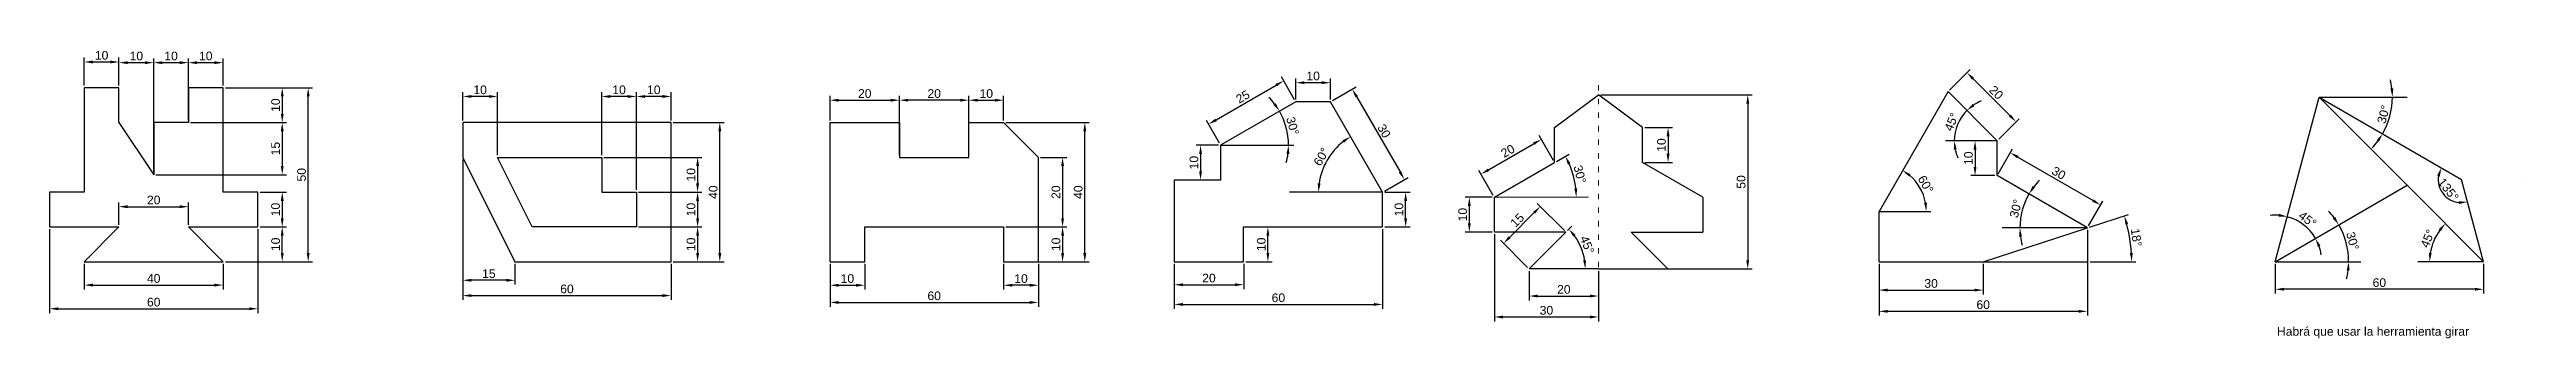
# Model space of a CAD drawing. Header units: millimetres. Extents: x 972 to 6943, y 1448 to 1632.
# Drawn here: x 1374 to 2087, y 1484 to 1567 of the extents above; entities that cross this region are included whole.
import ezdxf

# ---------------------------------------------------------------- set-up
doc = ezdxf.new("R2010")
doc.units = ezdxf.units.MM
doc.linetypes.add('ACAD_ISO03W100', pattern=[30, 12, -18])
doc.layers.add('contornos', color=7, linetype='Continuous', lineweight=30)
for name, color, linetype in [('cotas', 7, 'Continuous'), ('ejes', 7, 'ACAD_ISO03W100'), ('lineasAux', 7, 'Continuous')]:
    doc.layers.add(name, color=color, linetype=linetype)
doc.styles.get("Standard").update_dxf_attribs({"font": 'ARIAL.TTF'})
doc.dimstyles.new('ISO-25', dxfattribs={"dimtxt": 2.5, "dimasz": 2.5, "dimexe": 1.25, "dimexo": 0.625, "dimtad": 1, "dimtxsty": 'Standard', "dimcen": 2.5, "dimadec": 0, "dimazin": 0, "dimtfac": 1, "dimtmove": 0, "dimatfit": 3, "dimfxl": 1, "dimarcsym": 0})

msp = doc.modelspace()

# ---------------------------------------------------------------- texts
at = {"layer": 'contornos', "insert": (2015.309, 1487.614), "char_height": 2.5, "attachment_point": 1}
msp.add_mtext('Habrá que usar la herramienta girar', dxfattribs=at)

# ---------------------------------------------------------------- blocks, each defined once
blk = doc.blocks.new('*D25')
at = {"layer": 'cotas', "color": 0, "lineweight": -2}
for p, q in [((1383.86, 1505.75), (1383.86, 1498.41)), ((1423.86, 1505.75), (1423.86, 1498.41)), ((1386.36, 1499.66), (1421.36, 1499.66))]:
    blk.add_line(p, q, dxfattribs=at)
at = {"layer": 'cotas', "color": 0}
for points in [[(1386.36, 1500.08), (1386.36, 1499.24), (1383.86, 1499.66)], [(1421.36, 1500.08), (1421.36, 1499.24), (1423.86, 1499.66)]]:
    blk.add_solid(points, dxfattribs=at)
at = {"layer": 'Defpoints', "color": 0}
for p in [(1383.86, 1506.37), (1423.86, 1506.37), (1423.86, 1499.66)]:
    blk.add_point(p, dxfattribs=at)
at = {"layer": 'cotas', "color": 0, "insert": (1403.86, 1501.56), "char_height": 2.5, "attachment_point": 5}
blk.add_mtext('40', dxfattribs=at)
blk = doc.blocks.new('*D26')
at = {"layer": 'cotas', "color": 0, "lineweight": -2}
for p, q in [((1373.86, 1515.75), (1373.86, 1491.61)), ((1433.86, 1515.75), (1433.86, 1491.61)), ((1376.36, 1492.86), (1431.36, 1492.86))]:
    blk.add_line(p, q, dxfattribs=at)
at = {"layer": 'cotas', "color": 0}
for points in [[(1376.36, 1493.28), (1376.36, 1492.45), (1373.86, 1492.86)], [(1431.36, 1493.28), (1431.36, 1492.45), (1433.86, 1492.86)]]:
    blk.add_solid(points, dxfattribs=at)
at = {"layer": 'Defpoints', "color": 0}
for p in [(1373.86, 1516.37), (1433.86, 1516.37), (1433.86, 1492.86)]:
    blk.add_point(p, dxfattribs=at)
at = {"layer": 'cotas', "color": 0, "insert": (1403.86, 1494.76), "char_height": 2.5, "attachment_point": 5}
blk.add_mtext('60', dxfattribs=at)
blk = doc.blocks.new('*D27')
at = {"layer": 'cotas', "color": 0, "lineweight": -2}
for p, q in [((1434.49, 1516.37), (1442.12, 1516.37)), ((1440.87, 1508.87), (1440.87, 1513.87)), ((1424.49, 1506.37), (1442.12, 1506.37))]:
    blk.add_line(p, q, dxfattribs=at)
at = {"layer": 'cotas', "color": 0}
for points in [[(1440.46, 1513.87), (1441.29, 1513.87), (1440.87, 1516.37)], [(1440.46, 1508.87), (1441.29, 1508.87), (1440.87, 1506.37)]]:
    blk.add_solid(points, dxfattribs=at)
at = {"layer": 'Defpoints', "color": 0}
for p in [(1433.86, 1516.37), (1440.87, 1516.37), (1423.86, 1506.37)]:
    blk.add_point(p, dxfattribs=at)
at = {"layer": 'cotas', "color": 0, "insert": (1438.97, 1511.37), "char_height": 2.5, "attachment_point": 5, "rotation": 90}
blk.add_mtext('10', dxfattribs=at)
blk = doc.blocks.new('*D28')
at = {"layer": 'cotas', "color": 0, "lineweight": -2}
for p, q in [((1434.49, 1526.37), (1442.12, 1526.37)), ((1440.87, 1523.87), (1440.87, 1518.87)), ((1434.49, 1516.37), (1442.12, 1516.37))]:
    blk.add_line(p, q, dxfattribs=at)
at = {"layer": 'cotas', "color": 0}
for points in [[(1440.46, 1523.87), (1441.29, 1523.87), (1440.87, 1526.37)], [(1440.46, 1518.87), (1441.29, 1518.87), (1440.87, 1516.37)]]:
    blk.add_solid(points, dxfattribs=at)
at = {"layer": 'Defpoints', "color": 0}
for p in [(1433.86, 1526.37), (1433.86, 1516.37), (1440.87, 1516.37)]:
    blk.add_point(p, dxfattribs=at)
at = {"layer": 'cotas', "color": 0, "insert": (1438.97, 1521.37), "char_height": 2.5, "attachment_point": 5, "rotation": 90}
blk.add_mtext('10', dxfattribs=at)
blk = doc.blocks.new('*D29')
at = {"layer": 'cotas', "color": 0, "lineweight": -2}
for p, q in [((1424.49, 1556.37), (1442.12, 1556.37)), ((1440.87, 1553.87), (1440.87, 1548.87)), ((1414.49, 1546.37), (1442.12, 1546.37))]:
    blk.add_line(p, q, dxfattribs=at)
at = {"layer": 'cotas', "color": 0}
for points in [[(1440.46, 1553.87), (1441.29, 1553.87), (1440.87, 1556.37)], [(1440.46, 1548.87), (1441.29, 1548.87), (1440.87, 1546.37)]]:
    blk.add_solid(points, dxfattribs=at)
at = {"layer": 'Defpoints', "color": 0}
for p in [(1423.86, 1556.37), (1413.86, 1546.37), (1440.87, 1546.37)]:
    blk.add_point(p, dxfattribs=at)
at = {"layer": 'cotas', "color": 0, "insert": (1438.97, 1551.37), "char_height": 2.5, "attachment_point": 5, "rotation": 90}
blk.add_mtext('10', dxfattribs=at)
blk = doc.blocks.new('*D30')
at = {"layer": 'cotas', "color": 0, "lineweight": -2}
for p, q in [((1414.49, 1546.37), (1442.12, 1546.37)), ((1440.87, 1543.87), (1440.87, 1533.87)), ((1404.49, 1531.37), (1442.12, 1531.37))]:
    blk.add_line(p, q, dxfattribs=at)
at = {"layer": 'cotas', "color": 0}
for points in [[(1440.46, 1543.87), (1441.29, 1543.87), (1440.87, 1546.37)], [(1440.46, 1533.87), (1441.29, 1533.87), (1440.87, 1531.37)]]:
    blk.add_solid(points, dxfattribs=at)
at = {"layer": 'Defpoints', "color": 0}
for p in [(1413.86, 1546.37), (1403.86, 1531.37), (1440.87, 1531.37)]:
    blk.add_point(p, dxfattribs=at)
at = {"layer": 'cotas', "color": 0, "insert": (1438.97, 1538.87), "char_height": 2.5, "attachment_point": 5, "rotation": 90}
blk.add_mtext('15', dxfattribs=at)
blk = doc.blocks.new('*D31')
at = {"layer": 'cotas', "color": 0, "lineweight": -2}
for p, q in [((1424.49, 1556.37), (1449.6, 1556.37)), ((1448.35, 1508.87), (1448.35, 1553.87)), ((1424.49, 1506.37), (1449.6, 1506.37))]:
    blk.add_line(p, q, dxfattribs=at)
at = {"layer": 'cotas', "color": 0}
for points in [[(1447.93, 1553.87), (1448.76, 1553.87), (1448.35, 1556.37)], [(1447.93, 1508.87), (1448.76, 1508.87), (1448.35, 1506.37)]]:
    blk.add_solid(points, dxfattribs=at)
at = {"layer": 'Defpoints', "color": 0}
for p in [(1423.86, 1556.37), (1448.35, 1556.37), (1423.86, 1506.37)]:
    blk.add_point(p, dxfattribs=at)
at = {"layer": 'cotas', "color": 0, "insert": (1446.45, 1531.37), "char_height": 2.5, "attachment_point": 5, "rotation": 90}
blk.add_mtext('50', dxfattribs=at)
blk = doc.blocks.new('*D32')
at = {"layer": 'cotas', "color": 0, "lineweight": -2}
for p, q in [((1383.86, 1557), (1383.86, 1565.02)), ((1386.36, 1563.77), (1391.36, 1563.77)), ((1393.86, 1557), (1393.86, 1565.02))]:
    blk.add_line(p, q, dxfattribs=at)
at = {"layer": 'cotas', "color": 0}
for points in [[(1386.36, 1564.19), (1386.36, 1563.36), (1383.86, 1563.77)], [(1391.36, 1564.19), (1391.36, 1563.36), (1393.86, 1563.77)]]:
    blk.add_solid(points, dxfattribs=at)
at = {"layer": 'Defpoints', "color": 0}
for p in [(1393.86, 1563.77), (1383.86, 1556.37), (1393.86, 1556.37)]:
    blk.add_point(p, dxfattribs=at)
at = {"layer": 'cotas', "color": 0, "insert": (1388.86, 1565.68), "char_height": 2.5, "attachment_point": 5}
blk.add_mtext('10', dxfattribs=at)
blk = doc.blocks.new('*D33')
at = {"layer": 'cotas', "color": 0, "lineweight": -2}
for p, q in [((1393.86, 1557), (1393.86, 1564.82)), ((1401.36, 1563.57), (1396.36, 1563.57)), ((1403.86, 1532), (1403.86, 1564.82))]:
    blk.add_line(p, q, dxfattribs=at)
at = {"layer": 'cotas', "color": 0}
for points in [[(1396.36, 1563.99), (1396.36, 1563.16), (1393.86, 1563.57)], [(1401.36, 1563.99), (1401.36, 1563.16), (1403.86, 1563.57)]]:
    blk.add_solid(points, dxfattribs=at)
at = {"layer": 'Defpoints', "color": 0}
for p in [(1393.86, 1563.57), (1393.86, 1556.37), (1403.86, 1531.37)]:
    blk.add_point(p, dxfattribs=at)
at = {"layer": 'cotas', "color": 0, "insert": (1398.86, 1565.48), "char_height": 2.5, "attachment_point": 5}
blk.add_mtext('10', dxfattribs=at)
blk = doc.blocks.new('*D34')
at = {"layer": 'cotas', "color": 0, "lineweight": -2}
for p, q in [((1403.86, 1547), (1403.86, 1564.82)), ((1411.36, 1563.57), (1406.36, 1563.57)), ((1413.86, 1547), (1413.86, 1564.82))]:
    blk.add_line(p, q, dxfattribs=at)
at = {"layer": 'cotas', "color": 0}
for points in [[(1406.36, 1563.99), (1406.36, 1563.16), (1403.86, 1563.57)], [(1411.36, 1563.99), (1411.36, 1563.16), (1413.86, 1563.57)]]:
    blk.add_solid(points, dxfattribs=at)
at = {"layer": 'Defpoints', "color": 0}
for p in [(1403.86, 1563.57), (1403.86, 1546.37), (1413.86, 1546.37)]:
    blk.add_point(p, dxfattribs=at)
at = {"layer": 'cotas', "color": 0, "insert": (1408.86, 1565.48), "char_height": 2.5, "attachment_point": 5}
blk.add_mtext('10', dxfattribs=at)
blk = doc.blocks.new('*D35')
at = {"layer": 'cotas', "color": 0, "lineweight": -2}
for p, q in [((1413.86, 1557), (1413.86, 1564.82)), ((1421.36, 1563.57), (1416.36, 1563.57)), ((1423.86, 1557), (1423.86, 1564.82))]:
    blk.add_line(p, q, dxfattribs=at)
at = {"layer": 'cotas', "color": 0}
for points in [[(1416.36, 1563.99), (1416.36, 1563.16), (1413.86, 1563.57)], [(1421.36, 1563.99), (1421.36, 1563.16), (1423.86, 1563.57)]]:
    blk.add_solid(points, dxfattribs=at)
at = {"layer": 'Defpoints', "color": 0}
for p in [(1413.86, 1563.57), (1413.86, 1556.37), (1423.86, 1556.37)]:
    blk.add_point(p, dxfattribs=at)
at = {"layer": 'cotas', "color": 0, "insert": (1418.86, 1565.48), "char_height": 2.5, "attachment_point": 5}
blk.add_mtext('10', dxfattribs=at)
blk = doc.blocks.new('*D36')
at = {"layer": 'cotas', "color": 0, "lineweight": -2}
for p, q in [((1393.86, 1517), (1393.86, 1523.44)), ((1396.36, 1522.19), (1411.36, 1522.19)), ((1413.86, 1517), (1413.86, 1523.44))]:
    blk.add_line(p, q, dxfattribs=at)
at = {"layer": 'cotas', "color": 0}
for points in [[(1396.36, 1522.61), (1396.36, 1521.77), (1393.86, 1522.19)], [(1411.36, 1522.61), (1411.36, 1521.77), (1413.86, 1522.19)]]:
    blk.add_solid(points, dxfattribs=at)
at = {"layer": 'Defpoints', "color": 0}
for p in [(1413.86, 1522.19), (1393.86, 1516.37), (1413.86, 1516.37)]:
    blk.add_point(p, dxfattribs=at)
at = {"layer": 'cotas', "color": 0, "insert": (1403.86, 1524.09), "char_height": 2.5, "attachment_point": 5}
blk.add_mtext('20', dxfattribs=at)
blk = doc.blocks.new('*D37')
at = {"layer": 'cotas', "color": 0, "lineweight": -2}
for p, q in [((1492.87, 1535.75), (1492.87, 1499.8)), ((1507.87, 1505.75), (1507.87, 1499.8)), ((1505.37, 1501.05), (1495.37, 1501.05))]:
    blk.add_line(p, q, dxfattribs=at)
at = {"layer": 'cotas', "color": 0}
for points in [[(1495.37, 1501.46), (1495.37, 1500.63), (1492.87, 1501.05)], [(1505.37, 1501.46), (1505.37, 1500.63), (1507.87, 1501.05)]]:
    blk.add_solid(points, dxfattribs=at)
at = {"layer": 'Defpoints', "color": 0}
for p in [(1492.87, 1536.37), (1507.87, 1506.37), (1492.87, 1501.05)]:
    blk.add_point(p, dxfattribs=at)
at = {"layer": 'cotas', "color": 0, "insert": (1500.37, 1502.95), "char_height": 2.5, "attachment_point": 5}
blk.add_mtext('15', dxfattribs=at)
blk = doc.blocks.new('*D38')
at = {"layer": 'cotas', "color": 0, "lineweight": -2}
for p, q in [((1492.87, 1535.75), (1492.87, 1495.39)), ((1552.87, 1505.75), (1552.87, 1495.39)), ((1495.37, 1496.64), (1550.37, 1496.64))]:
    blk.add_line(p, q, dxfattribs=at)
at = {"layer": 'cotas', "color": 0}
for points in [[(1495.37, 1497.06), (1495.37, 1496.23), (1492.87, 1496.64)], [(1550.37, 1497.06), (1550.37, 1496.23), (1552.87, 1496.64)]]:
    blk.add_solid(points, dxfattribs=at)
at = {"layer": 'Defpoints', "color": 0}
for p in [(1492.87, 1536.37), (1552.87, 1506.37), (1552.87, 1496.64)]:
    blk.add_point(p, dxfattribs=at)
at = {"layer": 'cotas', "color": 0, "insert": (1522.87, 1498.55), "char_height": 2.5, "attachment_point": 5}
blk.add_mtext('60', dxfattribs=at)
blk = doc.blocks.new('*D39')
at = {"layer": 'cotas', "color": 0, "lineweight": -2}
for p, q in [((1492.87, 1547), (1492.87, 1555.11)), ((1502.87, 1537), (1502.87, 1555.11)), ((1500.37, 1553.86), (1495.37, 1553.86))]:
    blk.add_line(p, q, dxfattribs=at)
at = {"layer": 'cotas', "color": 0}
for points in [[(1495.37, 1554.27), (1495.37, 1553.44), (1492.87, 1553.86)], [(1500.37, 1554.27), (1500.37, 1553.44), (1502.87, 1553.86)]]:
    blk.add_solid(points, dxfattribs=at)
at = {"layer": 'Defpoints', "color": 0}
for p in [(1492.87, 1553.86), (1492.87, 1546.37), (1502.87, 1536.37)]:
    blk.add_point(p, dxfattribs=at)
at = {"layer": 'cotas', "color": 0, "insert": (1497.87, 1555.76), "char_height": 2.5, "attachment_point": 5}
blk.add_mtext('10', dxfattribs=at)
blk = doc.blocks.new('*D40')
at = {"layer": 'cotas', "color": 0, "lineweight": -2}
for p, q in [((1532.87, 1537), (1532.87, 1555.11)), ((1542.87, 1527), (1542.87, 1555.11)), ((1540.37, 1553.86), (1535.37, 1553.86))]:
    blk.add_line(p, q, dxfattribs=at)
at = {"layer": 'cotas', "color": 0}
for points in [[(1535.37, 1554.27), (1535.37, 1553.44), (1532.87, 1553.86)], [(1540.37, 1554.27), (1540.37, 1553.44), (1542.87, 1553.86)]]:
    blk.add_solid(points, dxfattribs=at)
at = {"layer": 'Defpoints', "color": 0}
for p in [(1532.87, 1553.86), (1532.87, 1536.37), (1542.87, 1526.37)]:
    blk.add_point(p, dxfattribs=at)
at = {"layer": 'cotas', "color": 0, "insert": (1537.87, 1555.76), "char_height": 2.5, "attachment_point": 5}
blk.add_mtext('10', dxfattribs=at)
blk = doc.blocks.new('*D41')
at = {"layer": 'cotas', "color": 0, "lineweight": -2}
for p, q in [((1542.87, 1527), (1542.87, 1555.11)), ((1552.87, 1547), (1552.87, 1555.11)), ((1550.37, 1553.86), (1545.37, 1553.86))]:
    blk.add_line(p, q, dxfattribs=at)
at = {"layer": 'cotas', "color": 0}
for points in [[(1545.37, 1554.27), (1545.37, 1553.44), (1542.87, 1553.86)], [(1550.37, 1554.27), (1550.37, 1553.44), (1552.87, 1553.86)]]:
    blk.add_solid(points, dxfattribs=at)
at = {"layer": 'Defpoints', "color": 0}
for p in [(1542.87, 1553.86), (1552.87, 1546.37), (1542.87, 1526.37)]:
    blk.add_point(p, dxfattribs=at)
at = {"layer": 'cotas', "color": 0, "insert": (1547.87, 1555.76), "char_height": 2.5, "attachment_point": 5}
blk.add_mtext('10', dxfattribs=at)
blk = doc.blocks.new('*D42')
at = {"layer": 'cotas', "color": 0, "lineweight": -2}
for p, q in [((1533.49, 1536.37), (1561.74, 1536.37)), ((1560.49, 1533.87), (1560.49, 1528.87)), ((1543.49, 1526.37), (1561.74, 1526.37))]:
    blk.add_line(p, q, dxfattribs=at)
at = {"layer": 'cotas', "color": 0}
for points in [[(1560.07, 1533.87), (1560.9, 1533.87), (1560.49, 1536.37)], [(1560.07, 1528.87), (1560.9, 1528.87), (1560.49, 1526.37)]]:
    blk.add_solid(points, dxfattribs=at)
at = {"layer": 'Defpoints', "color": 0}
for p in [(1532.87, 1536.37), (1542.87, 1526.37), (1560.49, 1526.37)]:
    blk.add_point(p, dxfattribs=at)
at = {"layer": 'cotas', "color": 0, "insert": (1558.59, 1531.37), "char_height": 2.5, "attachment_point": 5, "rotation": 90}
blk.add_mtext('10', dxfattribs=at)
blk = doc.blocks.new('*D43')
at = {"layer": 'cotas', "color": 0, "lineweight": -2}
for p, q in [((1543.49, 1526.37), (1561.74, 1526.37)), ((1560.49, 1523.87), (1560.49, 1518.87)), ((1543.49, 1516.37), (1561.74, 1516.37))]:
    blk.add_line(p, q, dxfattribs=at)
at = {"layer": 'cotas', "color": 0}
for points in [[(1560.07, 1523.87), (1560.9, 1523.87), (1560.49, 1526.37)], [(1560.07, 1518.87), (1560.9, 1518.87), (1560.49, 1516.37)]]:
    blk.add_solid(points, dxfattribs=at)
at = {"layer": 'Defpoints', "color": 0}
for p in [(1542.87, 1526.37), (1542.87, 1516.37), (1560.49, 1516.37)]:
    blk.add_point(p, dxfattribs=at)
at = {"layer": 'cotas', "color": 0, "insert": (1558.59, 1521.37), "char_height": 2.5, "attachment_point": 5, "rotation": 90}
blk.add_mtext('10', dxfattribs=at)
blk = doc.blocks.new('*D44')
at = {"layer": 'cotas', "color": 0, "lineweight": -2}
for p, q in [((1543.49, 1516.37), (1561.74, 1516.37)), ((1560.49, 1513.87), (1560.49, 1508.87)), ((1553.49, 1506.37), (1561.74, 1506.37))]:
    blk.add_line(p, q, dxfattribs=at)
at = {"layer": 'cotas', "color": 0}
for points in [[(1560.07, 1513.87), (1560.9, 1513.87), (1560.49, 1516.37)], [(1560.07, 1508.87), (1560.9, 1508.87), (1560.49, 1506.37)]]:
    blk.add_solid(points, dxfattribs=at)
at = {"layer": 'Defpoints', "color": 0}
for p in [(1542.87, 1516.37), (1552.87, 1506.37), (1560.49, 1506.37)]:
    blk.add_point(p, dxfattribs=at)
at = {"layer": 'cotas', "color": 0, "insert": (1558.59, 1511.37), "char_height": 2.5, "attachment_point": 5, "rotation": 90}
blk.add_mtext('10', dxfattribs=at)
blk = doc.blocks.new('*D45')
at = {"layer": 'cotas', "color": 0, "lineweight": -2}
for p, q in [((1553.49, 1546.37), (1568.13, 1546.37)), ((1566.88, 1508.87), (1566.88, 1543.87)), ((1553.49, 1506.37), (1568.13, 1506.37))]:
    blk.add_line(p, q, dxfattribs=at)
at = {"layer": 'cotas', "color": 0}
for points in [[(1566.46, 1543.87), (1567.3, 1543.87), (1566.88, 1546.37)], [(1566.46, 1508.87), (1567.3, 1508.87), (1566.88, 1506.37)]]:
    blk.add_solid(points, dxfattribs=at)
at = {"layer": 'Defpoints', "color": 0}
for p in [(1552.87, 1546.37), (1566.88, 1546.37), (1552.87, 1506.37)]:
    blk.add_point(p, dxfattribs=at)
at = {"layer": 'cotas', "color": 0, "insert": (1564.98, 1526.37), "char_height": 2.5, "attachment_point": 5, "rotation": 90}
blk.add_mtext('40', dxfattribs=at)
blk = doc.blocks.new('*D46')
at = {"layer": 'cotas', "color": 0, "lineweight": -2}
for p, q in [((1697.74, 1505.75), (1697.74, 1498.52)), ((1717.74, 1505.75), (1717.74, 1498.52)), ((1700.24, 1499.77), (1715.24, 1499.77))]:
    blk.add_line(p, q, dxfattribs=at)
at = {"layer": 'cotas', "color": 0}
for points in [[(1700.24, 1500.18), (1700.24, 1499.35), (1697.74, 1499.77)], [(1715.24, 1500.18), (1715.24, 1499.35), (1717.74, 1499.77)]]:
    blk.add_solid(points, dxfattribs=at)
at = {"layer": 'Defpoints', "color": 0}
for p in [(1697.74, 1506.37), (1717.74, 1506.37), (1717.74, 1499.77)]:
    blk.add_point(p, dxfattribs=at)
at = {"layer": 'cotas', "color": 0, "insert": (1707.74, 1501.67), "char_height": 2.5, "attachment_point": 5}
blk.add_mtext('20', dxfattribs=at)
blk = doc.blocks.new('*D47')
at = {"layer": 'cotas', "color": 0, "lineweight": -2}
for p, q in [((1757.74, 1515.75), (1757.74, 1492.86)), ((1697.74, 1505.75), (1697.74, 1492.86)), ((1700.24, 1494.11), (1755.24, 1494.11))]:
    blk.add_line(p, q, dxfattribs=at)
at = {"layer": 'cotas', "color": 0}
for points in [[(1700.24, 1494.53), (1700.24, 1493.69), (1697.74, 1494.11)], [(1755.24, 1494.53), (1755.24, 1493.69), (1757.74, 1494.11)]]:
    blk.add_solid(points, dxfattribs=at)
at = {"layer": 'Defpoints', "color": 0}
for p in [(1757.74, 1516.37), (1697.74, 1506.37), (1757.74, 1494.11)]:
    blk.add_point(p, dxfattribs=at)
at = {"layer": 'cotas', "color": 0, "insert": (1727.74, 1496.01), "char_height": 2.5, "attachment_point": 5}
blk.add_mtext('60', dxfattribs=at)
blk = doc.blocks.new('*D48')
at = {"layer": 'cotas', "color": 0, "lineweight": -2}
for p, q in [((1718.36, 1516.37), (1725.97, 1516.37)), ((1724.72, 1508.87), (1724.72, 1513.87)), ((1718.36, 1506.37), (1725.97, 1506.37))]:
    blk.add_line(p, q, dxfattribs=at)
at = {"layer": 'cotas', "color": 0}
for points in [[(1724.3, 1513.87), (1725.13, 1513.87), (1724.72, 1516.37)], [(1724.3, 1508.87), (1725.13, 1508.87), (1724.72, 1506.37)]]:
    blk.add_solid(points, dxfattribs=at)
at = {"layer": 'Defpoints', "color": 0}
for p in [(1717.74, 1516.37), (1724.72, 1516.37), (1717.74, 1506.37)]:
    blk.add_point(p, dxfattribs=at)
at = {"layer": 'cotas', "color": 0, "insert": (1722.81, 1511.37), "char_height": 2.5, "attachment_point": 5, "rotation": 90}
blk.add_mtext('10', dxfattribs=at)
blk = doc.blocks.new('*D49')
at = {"layer": 'cotas', "color": 0, "lineweight": -2}
for p, q in [((1758.36, 1526.37), (1765.64, 1526.37)), ((1764.39, 1518.87), (1764.39, 1523.87)), ((1758.36, 1516.37), (1765.64, 1516.37))]:
    blk.add_line(p, q, dxfattribs=at)
at = {"layer": 'cotas', "color": 0}
for points in [[(1763.97, 1523.87), (1764.8, 1523.87), (1764.39, 1526.37)], [(1763.97, 1518.87), (1764.8, 1518.87), (1764.39, 1516.37)]]:
    blk.add_solid(points, dxfattribs=at)
at = {"layer": 'Defpoints', "color": 0}
for p in [(1757.74, 1526.37), (1764.39, 1526.37), (1757.74, 1516.37)]:
    blk.add_point(p, dxfattribs=at)
at = {"layer": 'cotas', "color": 0, "insert": (1762.48, 1521.37), "char_height": 2.5, "attachment_point": 5, "rotation": 90}
blk.add_mtext('10', dxfattribs=at)
blk = doc.blocks.new('*D50')
at = {"layer": 'cotas', "color": 0, "lineweight": -2}
for p, q in [((1732.74, 1552.98), (1732.74, 1559.07)), ((1740.24, 1557.82), (1735.24, 1557.82)), ((1742.74, 1552.98), (1742.74, 1559.07))]:
    blk.add_line(p, q, dxfattribs=at)
at = {"layer": 'cotas', "color": 0}
for points in [[(1735.24, 1558.24), (1735.24, 1557.41), (1732.74, 1557.82)], [(1740.24, 1558.24), (1740.24, 1557.41), (1742.74, 1557.82)]]:
    blk.add_solid(points, dxfattribs=at)
at = {"layer": 'Defpoints', "color": 0}
for p in [(1732.74, 1557.82), (1732.74, 1552.35), (1742.74, 1552.35)]:
    blk.add_point(p, dxfattribs=at)
at = {"layer": 'cotas', "color": 0, "insert": (1737.74, 1559.73), "char_height": 2.5, "attachment_point": 5}
blk.add_mtext('10', dxfattribs=at)
blk = doc.blocks.new('*D51')
at = {"layer": 'cotas', "color": 0, "lineweight": -2}
for p, q in [((1710.46, 1539.85), (1704.08, 1539.85)), ((1705.33, 1537.35), (1705.33, 1532.35)), ((1710.46, 1529.85), (1704.08, 1529.85))]:
    blk.add_line(p, q, dxfattribs=at)
at = {"layer": 'cotas', "color": 0}
for points in [[(1704.91, 1537.35), (1705.74, 1537.35), (1705.33, 1539.85)], [(1704.91, 1532.35), (1705.74, 1532.35), (1705.33, 1529.85)]]:
    blk.add_solid(points, dxfattribs=at)
at = {"layer": 'Defpoints', "color": 0}
for p in [(1711.09, 1539.85), (1705.33, 1529.85), (1711.09, 1529.85)]:
    blk.add_point(p, dxfattribs=at)
at = {"layer": 'cotas', "color": 0, "insert": (1703.43, 1534.85), "char_height": 2.5, "attachment_point": 5, "rotation": 90}
blk.add_mtext('10', dxfattribs=at)
blk = doc.blocks.new('*D52')
at = {"layer": 'cotas', "color": 0, "lineweight": -2}
for p, q in [((1743.28, 1552.67), (1750.09, 1556.6)), ((1750.26, 1553.81), (1762.76, 1532.16)), ((1758.28, 1526.69), (1765.09, 1530.62))]:
    blk.add_line(p, q, dxfattribs=at)
at = {"layer": 'cotas', "color": 0}
for points in [[(1750.62, 1554.02), (1749.9, 1553.6), (1749.01, 1555.97)], [(1763.12, 1532.37), (1762.4, 1531.95), (1764.01, 1529.99)]]:
    blk.add_solid(points, dxfattribs=at)
at = {"layer": 'Defpoints', "color": 0}
for p in [(1742.74, 1552.35), (1764.01, 1529.99), (1757.74, 1526.37)]:
    blk.add_point(p, dxfattribs=at)
at = {"layer": 'cotas', "color": 0, "insert": (1758.15, 1543.93), "char_height": 2.5, "attachment_point": 5, "rotation": 300}
blk.add_mtext('30', dxfattribs=at)
blk = doc.blocks.new('*D53')
at = {"layer": 'cotas', "color": 0, "lineweight": -2}
for p, q in [((1709.78, 1547.12), (1727.1, 1557.12)), ((1732.42, 1552.9), (1728.64, 1559.46)), ((1710.77, 1540.4), (1706.99, 1546.96))]:
    blk.add_line(p, q, dxfattribs=at)
at = {"layer": 'cotas', "color": 0}
for points in [[(1726.89, 1557.48), (1727.3, 1556.76), (1729.26, 1558.37)], [(1709.57, 1547.48), (1709.98, 1546.76), (1707.61, 1545.87)]]:
    blk.add_solid(points, dxfattribs=at)
at = {"layer": 'Defpoints', "color": 0}
for p in [(1729.26, 1558.37), (1732.74, 1552.35), (1711.09, 1539.85)]:
    blk.add_point(p, dxfattribs=at)
at = {"layer": 'cotas', "color": 0, "insert": (1717.49, 1553.77), "char_height": 2.5, "attachment_point": 5, "rotation": 30}
blk.add_mtext('25', dxfattribs=at)
blk = doc.blocks.new('*D54')
at = {"layer": 'cotas', "color": 0, "lineweight": -2}
blk.add_arc((1757.74, 1526.37), 18.43, 127.77617, 172.22383, dxfattribs=at)
at = {"layer": 'cotas', "color": 0}
for points in [[(1746.21, 1541.29), (1746.68, 1540.6), (1748.52, 1542.34)], [(1739.89, 1528.84), (1739.06, 1528.9), (1739.3, 1526.37)]]:
    blk.add_solid(points, dxfattribs=at)
at = {"layer": 'Defpoints', "color": 0}
for p in [(1742.74, 1552.35), (1743.62, 1538.22), (1730.98, 1526.37), (1757.74, 1526.37), (1757.74, 1526.37)]:
    blk.add_point(p, dxfattribs=at)
at = {"layer": 'cotas', "color": 0, "insert": (1740.13, 1536.54), "char_height": 2.5, "attachment_point": 5, "rotation": 60}
blk.add_mtext('60°', dxfattribs=at)
blk = doc.blocks.new('*D55')
at = {"layer": 'cotas', "color": 0, "lineweight": -2}
for start, end in [(37.32504, 44.65009), (0, 30), (345.34991, 352.67496)]:
    blk.add_arc((1711.09, 1539.85), 19.57, start, end, dxfattribs=at)
at = {"layer": 'cotas', "color": 0}
for points in [[(1726.99, 1551.95), (1726.3, 1551.49), (1728.03, 1549.64)], [(1730.08, 1537.39), (1730.91, 1537.33), (1730.65, 1539.85)]]:
    blk.add_solid(points, dxfattribs=at)
at = {"layer": 'Defpoints', "color": 0}
for p in [(1732.74, 1552.35), (1730.36, 1543.25), (1711.09, 1539.85), (1711.09, 1539.85), (1732.17, 1539.85)]:
    blk.add_point(p, dxfattribs=at)
at = {"layer": 'cotas', "color": 0, "insert": (1731.82, 1545.41), "char_height": 2.5, "attachment_point": 5, "rotation": 285}
blk.add_mtext('30°', dxfattribs=at)
blk = doc.blocks.new('*D56')
at = {"layer": 'contornos', "color": 0, "lineweight": -2, "ltscale": 0.13}
for p, q in [((1789.3, 1524.91), (1781.48, 1524.91)), ((1782.73, 1517.41), (1782.73, 1522.41)), ((1789.3, 1514.91), (1781.48, 1514.91))]:
    blk.add_line(p, q, dxfattribs=at)
at = {"layer": 'contornos', "color": 0, "ltscale": 0.13}
for points in [[(1782.31, 1522.41), (1783.14, 1522.41), (1782.73, 1524.91)], [(1782.31, 1517.41), (1783.14, 1517.41), (1782.73, 1514.91)]]:
    blk.add_solid(points, dxfattribs=at)
at = {"layer": 'Defpoints', "color": 0, "ltscale": 0.13}
for p in [(1782.73, 1524.91), (1789.93, 1524.91), (1789.93, 1514.91)]:
    blk.add_point(p, dxfattribs=at)
at = {"layer": 'contornos', "color": 0, "lineweight": 13, "ltscale": 0.13, "insert": (1780.83, 1519.91), "char_height": 2.5, "attachment_point": 5, "rotation": 90}
blk.add_mtext('10', dxfattribs=at)
blk = doc.blocks.new('*D57')
at = {"layer": 'contornos', "color": 0, "lineweight": -2, "ltscale": 0.13}
for p, q in [((1806.93, 1535.45), (1802.79, 1542.62)), ((1788.26, 1532.79), (1801.25, 1540.29)), ((1789.61, 1525.45), (1785.47, 1532.62))]:
    blk.add_line(p, q, dxfattribs=at)
at = {"layer": 'contornos', "color": 0, "ltscale": 0.13}
for points in [[(1801.05, 1540.65), (1801.46, 1539.93), (1803.42, 1541.54)], [(1788.06, 1533.15), (1788.47, 1532.43), (1786.1, 1531.54)]]:
    blk.add_solid(points, dxfattribs=at)
at = {"layer": 'Defpoints', "color": 0, "ltscale": 0.13}
for p in [(1803.42, 1541.54), (1807.25, 1534.91), (1789.93, 1524.91)]:
    blk.add_point(p, dxfattribs=at)
at = {"layer": 'contornos', "color": 0, "lineweight": 13, "ltscale": 0.13, "insert": (1793.81, 1538.18), "char_height": 2.5, "attachment_point": 5, "rotation": 30}
blk.add_mtext('20', dxfattribs=at)
blk = doc.blocks.new('*D58')
at = {"layer": 'contornos', "color": 0, "lineweight": -2, "ltscale": 0.13}
blk.add_line((1807.79, 1535.22), (1811.43, 1537.32), dxfattribs=at)
blk.add_arc((1789.93, 1524.91), 23.59, 6.07613, 23.92387, dxfattribs=at)
at = {"layer": 'contornos', "color": 0, "ltscale": 0.13}
for points in [[(1811.11, 1534.28), (1811.86, 1534.66), (1810.35, 1536.7)], [(1813.8, 1527.43), (1812.96, 1527.38), (1813.51, 1524.91)]]:
    blk.add_solid(points, dxfattribs=at)
at = {"layer": 'Defpoints', "color": 0, "ltscale": 0.13}
for p in [(1807.25, 1534.91), (1813.15, 1529), (1789.93, 1524.91), (1789.93, 1524.91), (1817.03, 1524.91)]:
    blk.add_point(p, dxfattribs=at)
at = {"layer": 'contornos', "color": 0, "lineweight": 13, "ltscale": 0.13, "insert": (1814.55, 1531.5), "char_height": 2.5, "attachment_point": 5, "rotation": 285}
blk.add_mtext('30°', dxfattribs=at)
blk = doc.blocks.new('*D59')
at = {"layer": 'contornos', "color": 0, "lineweight": -2, "ltscale": 0.13}
for p, q in [((1789.93, 1514.28), (1789.93, 1489.25)), ((1819.93, 1503.05), (1819.93, 1489.25)), ((1792.43, 1490.5), (1817.43, 1490.5))]:
    blk.add_line(p, q, dxfattribs=at)
at = {"layer": 'contornos', "color": 0, "ltscale": 0.13}
for points in [[(1792.43, 1490.91), (1792.43, 1490.08), (1789.93, 1490.5)], [(1817.43, 1490.91), (1817.43, 1490.08), (1819.93, 1490.5)]]:
    blk.add_solid(points, dxfattribs=at)
at = {"layer": 'Defpoints', "color": 0, "ltscale": 0.13}
for p in [(1789.93, 1514.91), (1819.93, 1503.68), (1819.93, 1490.5)]:
    blk.add_point(p, dxfattribs=at)
at = {"layer": 'contornos', "color": 0, "lineweight": 13, "ltscale": 0.13, "insert": (1804.93, 1492.4), "char_height": 2.5, "attachment_point": 5}
blk.add_mtext('30', dxfattribs=at)
blk = doc.blocks.new('*D60')
at = {"layer": 'cotas', "color": 0, "lineweight": -2, "ltscale": 0.13}
for p, q in [((1799.93, 1503.68), (1799.93, 1495.27)), ((1819.93, 1503.68), (1819.93, 1495.27)), ((1802.43, 1496.52), (1817.43, 1496.52))]:
    blk.add_line(p, q, dxfattribs=at)
at = {"layer": 'cotas', "color": 0, "ltscale": 0.13}
for points in [[(1802.43, 1496.94), (1802.43, 1496.11), (1799.93, 1496.52)], [(1817.43, 1496.94), (1817.43, 1496.11), (1819.93, 1496.52)]]:
    blk.add_solid(points, dxfattribs=at)
at = {"layer": 'Defpoints', "color": 0, "ltscale": 0.13}
for p in [(1799.93, 1504.3), (1819.93, 1504.3), (1819.93, 1496.52)]:
    blk.add_point(p, dxfattribs=at)
at = {"layer": 'cotas', "color": 0, "ltscale": 0.13, "insert": (1809.93, 1498.42), "char_height": 2.5, "attachment_point": 5}
blk.add_mtext('20', dxfattribs=at)
blk = doc.blocks.new('*D61')
at = {"layer": 'cotas', "color": 0, "lineweight": -2, "ltscale": 0.13}
for p, q in [((1833.23, 1544.91), (1841.21, 1544.91)), ((1839.96, 1542.41), (1839.96, 1537.41)), ((1833.23, 1534.91), (1841.21, 1534.91))]:
    blk.add_line(p, q, dxfattribs=at)
at = {"layer": 'cotas', "color": 0, "ltscale": 0.13}
for points in [[(1839.54, 1542.41), (1840.38, 1542.41), (1839.96, 1544.91)], [(1839.54, 1537.41), (1840.38, 1537.41), (1839.96, 1534.91)]]:
    blk.add_solid(points, dxfattribs=at)
at = {"layer": 'Defpoints', "color": 0, "ltscale": 0.13}
for p in [(1832.61, 1544.91), (1832.61, 1534.91), (1839.96, 1534.91)]:
    blk.add_point(p, dxfattribs=at)
at = {"layer": 'cotas', "color": 0, "ltscale": 0.13, "insert": (1838.06, 1539.91), "char_height": 2.5, "attachment_point": 5, "rotation": 90}
blk.add_mtext('10', dxfattribs=at)
blk = doc.blocks.new('*D62')
at = {"layer": 'cotas', "color": 0, "lineweight": -2, "ltscale": 0.13}
for p, q in [((1921.02, 1555.7), (1926.92, 1561.6)), ((1927.8, 1558.95), (1938.41, 1548.35)), ((1935.16, 1541.56), (1941.06, 1547.46))]:
    blk.add_line(p, q, dxfattribs=at)
at = {"layer": 'cotas', "color": 0, "ltscale": 0.13}
for points in [[(1928.09, 1559.25), (1927.51, 1558.66), (1926.03, 1560.72)], [(1938.7, 1548.64), (1938.11, 1548.05), (1940.17, 1546.58)]]:
    blk.add_solid(points, dxfattribs=at)
at = {"layer": 'Defpoints', "color": 0, "ltscale": 0.13}
for p in [(1920.58, 1555.26), (1934.72, 1541.12), (1940.17, 1546.58)]:
    blk.add_point(p, dxfattribs=at)
at = {"layer": 'cotas', "color": 0, "ltscale": 0.13, "insert": (1934.45, 1554.99), "char_height": 2.5, "attachment_point": 5, "rotation": 315}
blk.add_mtext('20', dxfattribs=at)
blk = doc.blocks.new('*D63')
at = {"layer": 'cotas', "color": 0, "lineweight": -2, "ltscale": 0.13}
for p, q in [((1935.03, 1531.66), (1939.14, 1538.78)), ((1940.68, 1536.45), (1962.33, 1523.95)), ((1961.01, 1516.66), (1965.12, 1523.78))]:
    blk.add_line(p, q, dxfattribs=at)
at = {"layer": 'cotas', "color": 0, "ltscale": 0.13}
for points in [[(1940.89, 1536.81), (1940.47, 1536.09), (1938.51, 1537.7)], [(1962.54, 1524.31), (1962.12, 1523.59), (1964.49, 1522.7)]]:
    blk.add_solid(points, dxfattribs=at)
at = {"layer": 'Defpoints', "color": 0, "ltscale": 0.13}
for p in [(1934.72, 1531.12), (1964.49, 1522.7), (1960.7, 1516.12)]:
    blk.add_point(p, dxfattribs=at)
at = {"layer": 'cotas', "color": 0, "ltscale": 0.13, "insert": (1952.46, 1531.84), "char_height": 2.5, "attachment_point": 5, "rotation": 330}
blk.add_mtext('30', dxfattribs=at)
blk = doc.blocks.new('*D64')
at = {"layer": 'cotas', "color": 0, "lineweight": -2, "ltscale": 0.13}
for p, q in [((1934.09, 1541.12), (1927.11, 1541.12)), ((1928.36, 1538.62), (1928.36, 1533.62)), ((1934.09, 1531.12), (1927.11, 1531.12))]:
    blk.add_line(p, q, dxfattribs=at)
at = {"layer": 'cotas', "color": 0, "ltscale": 0.13}
for points in [[(1927.94, 1538.62), (1928.77, 1538.62), (1928.36, 1541.12)], [(1927.94, 1533.62), (1928.77, 1533.62), (1928.36, 1531.12)]]:
    blk.add_solid(points, dxfattribs=at)
at = {"layer": 'Defpoints', "color": 0, "ltscale": 0.13}
for p in [(1934.72, 1541.12), (1928.36, 1531.12), (1934.72, 1531.12)]:
    blk.add_point(p, dxfattribs=at)
at = {"layer": 'cotas', "color": 0, "ltscale": 0.13, "insert": (1926.46, 1536.12), "char_height": 2.5, "attachment_point": 5, "rotation": 90}
blk.add_mtext('10', dxfattribs=at)
blk = doc.blocks.new('*D65')
at = {"layer": 'cotas', "color": 0, "lineweight": -2, "ltscale": 0.13}
for start, end in [(135, 180), (111.71984, 123.35992), (191.64008, 203.28016)]:
    blk.add_arc((1934.72, 1541.12), 12.33, start, end, dxfattribs=at)
at = {"layer": 'cotas', "color": 0, "ltscale": 0.13}
for points in [[(1928.2, 1551.09), (1927.68, 1551.74), (1926, 1549.84)], [(1922.23, 1538.59), (1923.06, 1538.68), (1922.39, 1541.12)]]:
    blk.add_solid(points, dxfattribs=at)
at = {"layer": 'Defpoints', "color": 0, "ltscale": 0.13}
for p in [(1920.58, 1555.26), (1919.89, 1541.12), (1924.04, 1547.28), (1934.72, 1541.12), (1934.72, 1541.12)]:
    blk.add_point(p, dxfattribs=at)
at = {"layer": 'cotas', "color": 0, "ltscale": 0.13, "insert": (1921.58, 1546.56), "char_height": 2.5, "attachment_point": 5, "rotation": 67.5}
blk.add_mtext('45°', dxfattribs=at)
blk = doc.blocks.new('*D66')
at = {"layer": 'cotas', "color": 0, "lineweight": -2, "ltscale": 0.13}
blk.add_arc((1900.7, 1520.83), 13.62, 10.52841, 49.47159, dxfattribs=at)
at = {"layer": 'cotas', "color": 0, "ltscale": 0.13}
for points in [[(1909.31, 1530.85), (1909.79, 1531.53), (1907.51, 1532.63)], [(1914.51, 1523.36), (1913.68, 1523.29), (1914.32, 1520.83)]]:
    blk.add_solid(points, dxfattribs=at)
at = {"layer": 'Defpoints', "color": 0, "ltscale": 0.13}
for p in [(1920.58, 1555.26), (1900.7, 1520.83), (1900.7, 1520.83), (1913.5, 1525.49), (1915.66, 1520.83)]:
    blk.add_point(p, dxfattribs=at)
at = {"layer": 'cotas', "color": 0, "ltscale": 0.13, "insert": (1914.14, 1528.6), "char_height": 2.5, "attachment_point": 5, "rotation": 300}
blk.add_mtext('60°', dxfattribs=at)
blk = doc.blocks.new('*D67')
at = {"layer": 'cotas', "color": 0, "lineweight": -2, "ltscale": 0.13}
for p, q in [((1900.7, 1505.75), (1900.7, 1496.98)), ((1930.7, 1505.75), (1930.7, 1496.98)), ((1903.2, 1498.23), (1928.2, 1498.23))]:
    blk.add_line(p, q, dxfattribs=at)
at = {"layer": 'cotas', "color": 0, "ltscale": 0.13}
for points in [[(1903.2, 1498.65), (1903.2, 1497.81), (1900.7, 1498.23)], [(1928.2, 1498.65), (1928.2, 1497.81), (1930.7, 1498.23)]]:
    blk.add_solid(points, dxfattribs=at)
at = {"layer": 'Defpoints', "color": 0, "ltscale": 0.13}
for p in [(1900.7, 1506.37), (1930.7, 1506.37), (1930.7, 1498.23)]:
    blk.add_point(p, dxfattribs=at)
at = {"layer": 'cotas', "color": 0, "ltscale": 0.13, "insert": (1915.7, 1500.13), "char_height": 2.5, "attachment_point": 5}
blk.add_mtext('30', dxfattribs=at)
blk = doc.blocks.new('*D68')
at = {"layer": 'cotas', "color": 0, "lineweight": -2, "ltscale": 0.13}
for p, q in [((1961.29, 1516.31), (1972.54, 1519.97)), ((1961.53, 1506.37), (1974.69, 1506.37))]:
    blk.add_line(p, q, dxfattribs=at)
blk.add_arc((1930.7, 1506.37), 42.74, 3.35175, 14.64825, dxfattribs=at)
at = {"layer": 'cotas', "color": 0, "ltscale": 0.13}
for points in [[(1971.65, 1517.06), (1972.45, 1517.3), (1971.35, 1519.58)], [(1973.78, 1508.88), (1972.95, 1508.86), (1973.44, 1506.37)]]:
    blk.add_solid(points, dxfattribs=at)
at = {"layer": 'Defpoints', "color": 0, "ltscale": 0.13}
for p in [(1960.7, 1516.12), (1930.7, 1506.37), (1930.7, 1506.37), (1960.9, 1506.37), (1973.21, 1510.84)]:
    blk.add_point(p, dxfattribs=at)
at = {"layer": 'cotas', "color": 0, "ltscale": 0.13, "insert": (1974.79, 1513.36), "char_height": 2.5, "attachment_point": 5, "rotation": 279}
blk.add_mtext('18°', dxfattribs=at)
blk = doc.blocks.new('*D69')
at = {"layer": 'cotas', "color": 0, "lineweight": -2, "ltscale": 0.13}
for start, end in [(135.23523, 142.61761), (150, 180), (187.38239, 194.76477)]:
    blk.add_arc((1960.7, 1516.12), 19.42, start, end, dxfattribs=at)
at = {"layer": 'cotas', "color": 0, "ltscale": 0.13}
for points in [[(1945.62, 1527.68), (1944.92, 1528.14), (1943.88, 1525.83)], [(1941.03, 1513.6), (1941.86, 1513.65), (1941.28, 1516.12)]]:
    blk.add_solid(points, dxfattribs=at)
at = {"layer": 'Defpoints', "color": 0, "ltscale": 0.13}
for p in [(1934.72, 1531.12), (1942.45, 1522.76), (1936.16, 1516.12), (1960.7, 1516.12), (1960.7, 1516.12)]:
    blk.add_point(p, dxfattribs=at)
at = {"layer": 'cotas', "color": 0, "ltscale": 0.13, "insert": (1940.11, 1521.64), "char_height": 2.5, "attachment_point": 5, "rotation": 75}
blk.add_mtext('30°', dxfattribs=at)
blk = doc.blocks.new('*D70')
at = {"layer": 'cotas', "color": 0, "lineweight": -2, "ltscale": 0.13}
for p, q in [((1960.7, 1515.5), (1960.7, 1490.88)), ((1900.7, 1505.75), (1900.7, 1490.88)), ((1903.2, 1492.13), (1958.2, 1492.13))]:
    blk.add_line(p, q, dxfattribs=at)
at = {"layer": 'cotas', "color": 0, "ltscale": 0.13}
for points in [[(1903.2, 1492.54), (1903.2, 1491.71), (1900.7, 1492.13)], [(1958.2, 1492.54), (1958.2, 1491.71), (1960.7, 1492.13)]]:
    blk.add_solid(points, dxfattribs=at)
at = {"layer": 'Defpoints', "color": 0, "ltscale": 0.13}
for p in [(1960.7, 1516.12), (1900.7, 1506.37), (1960.7, 1492.13)]:
    blk.add_point(p, dxfattribs=at)
at = {"layer": 'cotas', "color": 0, "ltscale": 0.13, "insert": (1930.7, 1494.03), "char_height": 2.5, "attachment_point": 5}
blk.add_mtext('60', dxfattribs=at)
blk = doc.blocks.new('*D71')
at = {"layer": 'cotas', "color": 0, "lineweight": -2, "ltscale": 0.13}
for start, end in [(36.77528, 43.55055), (360, 30), (346.44945, 353.22472)]:
    blk.add_arc((2014.79, 1506.37), 21.15, start, end, dxfattribs=at)
at = {"layer": 'cotas', "color": 0, "ltscale": 0.13}
for points in [[(2032.08, 1519.27), (2031.38, 1518.81), (2033.1, 1516.95)], [(2035.38, 1503.9), (2036.21, 1503.85), (2035.94, 1506.37)]]:
    blk.add_solid(points, dxfattribs=at)
at = {"layer": 'Defpoints', "color": 0, "ltscale": 0.13}
for p in [(2052.82, 1528.33), (2014.79, 1506.37), (2014.79, 1506.37), (2035.62, 1510.05), (2039.49, 1506.37)]:
    blk.add_point(p, dxfattribs=at)
at = {"layer": 'cotas', "color": 0, "ltscale": 0.13, "insert": (2037.06, 1512.34), "char_height": 2.5, "attachment_point": 5, "rotation": 285}
blk.add_mtext('30°', dxfattribs=at)
blk = doc.blocks.new('*D72')
at = {"layer": 'cotas', "color": 0, "lineweight": -2, "ltscale": 0.13}
for start, end in [(6.80038, 13.60077), (330, 360), (316.39923, 323.19962)]:
    blk.add_arc((2027.46, 1553.69), 21.08, start, end, dxfattribs=at)
at = {"layer": 'cotas', "color": 0, "ltscale": 0.13}
for points in [[(2048.81, 1556.21), (2047.98, 1556.16), (2048.54, 1553.69)], [(2043.99, 1541.3), (2044.69, 1540.84), (2045.72, 1543.16)]]:
    blk.add_solid(points, dxfattribs=at)
at = {"layer": 'Defpoints', "color": 0, "ltscale": 0.13}
for p in [(2027.46, 1553.69), (2027.46, 1553.69), (2052.81, 1553.69), (2047.27, 1546.49), (2064.94, 1532.06)]:
    blk.add_point(p, dxfattribs=at)
at = {"layer": 'cotas', "color": 0, "ltscale": 0.13, "insert": (2045.98, 1548.73), "char_height": 2.5, "attachment_point": 5, "rotation": 75}
blk.add_mtext('30°', dxfattribs=at)
blk = doc.blocks.new('*D73')
at = {"layer": 'cotas', "color": 0, "lineweight": -2, "ltscale": 0.13}
blk.add_arc((2074.79, 1506.37), 15.53, 144.2324, 170.7676, dxfattribs=at)
at = {"layer": 'cotas', "color": 0, "ltscale": 0.13}
for points in [[(2061.87, 1515.72), (2062.5, 1515.18), (2063.8, 1517.36)], [(2059.87, 1508.83), (2059.04, 1508.9), (2059.25, 1506.37)]]:
    blk.add_solid(points, dxfattribs=at)
at = {"layer": 'Defpoints', "color": 0, "ltscale": 0.13}
for p in [(2052.82, 1528.33), (2061.33, 1514.14), (2055.9, 1506.37), (2074.79, 1506.37), (2074.79, 1506.37)]:
    blk.add_point(p, dxfattribs=at)
at = {"layer": 'cotas', "color": 0, "ltscale": 0.13, "insert": (2058.68, 1513.04), "char_height": 2.5, "attachment_point": 5, "rotation": 67.5}
blk.add_mtext('45°', dxfattribs=at)
blk = doc.blocks.new('*D74')
at = {"layer": 'cotas', "color": 0, "lineweight": -2, "ltscale": 0.13}
blk.add_arc((2068.45, 1530.03), 6.71, 171.47293, 263.52707, dxfattribs=at)
at = {"layer": 'cotas', "color": 0, "ltscale": 0.13}
for points in [[(2061.42, 1531.17), (2062.2, 1530.89), (2062.63, 1533.39)], [(2067.66, 1523.78), (2067.72, 1522.95), (2070.18, 1523.55)]]:
    blk.add_solid(points, dxfattribs=at)
at = {"layer": 'Defpoints', "color": 0, "ltscale": 0.13}
for p in [(2027.46, 1553.69), (2061.96, 1528.3), (2068.45, 1530.03), (2068.45, 1530.03), (2074.79, 1506.37)]:
    blk.add_point(p, dxfattribs=at)
at = {"layer": 'cotas', "color": 0, "ltscale": 0.13, "insert": (2064.63, 1527.11), "char_height": 2.5, "attachment_point": 5, "rotation": 307.5}
blk.add_mtext('135°', dxfattribs=at)
blk = doc.blocks.new('*D75')
at = {"layer": 'cotas', "color": 0, "lineweight": -2, "ltscale": 0.13}
for start, end in [(85.69349, 96.38698), (30, 75), (8.61302, 19.30651)]:
    blk.add_arc((2014.79, 1506.37), 13.41, start, end, dxfattribs=at)
at = {"layer": 'cotas', "color": 0, "ltscale": 0.13}
for points in [[(2015.86, 1520.16), (2015.72, 1519.34), (2018.26, 1519.33)], [(2027.07, 1510.63), (2027.82, 1510.98), (2026.4, 1513.08)]]:
    blk.add_solid(points, dxfattribs=at)
at = {"layer": 'Defpoints', "color": 0, "ltscale": 0.13}
for p in [(2026.15, 1548.8), (2052.82, 1528.33), (2024.27, 1515.86), (2014.79, 1506.37), (2014.79, 1506.37)]:
    blk.add_point(p, dxfattribs=at)
at = {"layer": 'cotas', "color": 0, "ltscale": 0.13, "insert": (2024.11, 1518.52), "char_height": 2.5, "attachment_point": 5, "rotation": 322.5}
blk.add_mtext('45°', dxfattribs=at)
blk = doc.blocks.new('*D76')
at = {"layer": 'cotas', "color": 0, "lineweight": -2, "ltscale": 0.13}
for p, q in [((2014.79, 1505.75), (2014.79, 1497.21)), ((2074.79, 1505.75), (2074.79, 1497.21)), ((2072.29, 1498.46), (2017.29, 1498.46))]:
    blk.add_line(p, q, dxfattribs=at)
at = {"layer": 'cotas', "color": 0, "ltscale": 0.13}
for points in [[(2017.29, 1498.88), (2017.29, 1498.05), (2014.79, 1498.46)], [(2072.29, 1498.88), (2072.29, 1498.05), (2074.79, 1498.46)]]:
    blk.add_solid(points, dxfattribs=at)
at = {"layer": 'Defpoints', "color": 0, "ltscale": 0.13}
for p in [(2014.79, 1506.37), (2074.79, 1506.37), (2014.79, 1498.46)]:
    blk.add_point(p, dxfattribs=at)
at = {"layer": 'cotas', "color": 0, "ltscale": 0.13, "insert": (2044.79, 1500.36), "char_height": 2.5, "attachment_point": 5}
blk.add_mtext('60', dxfattribs=at)
blk = doc.blocks.new('*D176')
at = {"layer": 'cotas', "color": 0, "lineweight": -2, "ltscale": 0.13}
for p, q in [((1598.62, 1505.75), (1598.62, 1498.37)), ((1608.62, 1505.75), (1608.62, 1498.37)), ((1601.12, 1499.62), (1606.12, 1499.62))]:
    blk.add_line(p, q, dxfattribs=at)
at = {"layer": 'cotas', "color": 0, "ltscale": 0.13}
for points in [[(1601.12, 1500.03), (1601.12, 1499.2), (1598.62, 1499.62)], [(1606.12, 1500.03), (1606.12, 1499.2), (1608.62, 1499.62)]]:
    blk.add_solid(points, dxfattribs=at)
at = {"layer": 'Defpoints', "color": 0, "ltscale": 0.13}
for p in [(1598.62, 1506.37), (1608.62, 1506.37), (1608.62, 1499.62)]:
    blk.add_point(p, dxfattribs=at)
at = {"layer": 'cotas', "color": 0, "ltscale": 0.13, "insert": (1603.62, 1501.52), "char_height": 2.5, "attachment_point": 5}
blk.add_mtext('10', dxfattribs=at)
blk = doc.blocks.new('*D177')
at = {"layer": 'cotas', "color": 0, "lineweight": -2, "ltscale": 0.13}
for p, q in [((1648.62, 1505.75), (1648.62, 1498.37)), ((1658.62, 1505.75), (1658.62, 1498.37)), ((1656.12, 1499.62), (1651.12, 1499.62))]:
    blk.add_line(p, q, dxfattribs=at)
at = {"layer": 'cotas', "color": 0, "ltscale": 0.13}
for points in [[(1651.12, 1500.03), (1651.12, 1499.2), (1648.62, 1499.62)], [(1656.12, 1500.03), (1656.12, 1499.2), (1658.62, 1499.62)]]:
    blk.add_solid(points, dxfattribs=at)
at = {"layer": 'Defpoints', "color": 0, "ltscale": 0.13}
for p in [(1648.62, 1506.37), (1658.62, 1506.37), (1648.62, 1499.62)]:
    blk.add_point(p, dxfattribs=at)
at = {"layer": 'cotas', "color": 0, "ltscale": 0.13, "insert": (1653.62, 1501.52), "char_height": 2.5, "attachment_point": 5}
blk.add_mtext('10', dxfattribs=at)
blk = doc.blocks.new('*D178')
at = {"layer": 'cotas', "color": 0, "lineweight": -2, "ltscale": 0.13}
for p, q in [((1598.62, 1498.99), (1598.62, 1493.43)), ((1658.62, 1498.99), (1658.62, 1493.43)), ((1601.12, 1494.68), (1656.12, 1494.68))]:
    blk.add_line(p, q, dxfattribs=at)
at = {"layer": 'cotas', "color": 0, "ltscale": 0.13}
for points in [[(1601.12, 1495.09), (1601.12, 1494.26), (1598.62, 1494.68)], [(1656.12, 1495.09), (1656.12, 1494.26), (1658.62, 1494.68)]]:
    blk.add_solid(points, dxfattribs=at)
at = {"layer": 'Defpoints', "color": 0, "ltscale": 0.13}
for p in [(1598.62, 1499.62), (1658.62, 1499.62), (1658.62, 1494.68)]:
    blk.add_point(p, dxfattribs=at)
at = {"layer": 'cotas', "color": 0, "ltscale": 0.13, "insert": (1628.62, 1496.58), "char_height": 2.5, "attachment_point": 5}
blk.add_mtext('60', dxfattribs=at)
blk = doc.blocks.new('*D179')
at = {"layer": 'cotas', "color": 0, "lineweight": -2, "ltscale": 0.13}
for p, q in [((1649.24, 1516.37), (1666.84, 1516.37)), ((1665.59, 1513.87), (1665.59, 1508.87)), ((1659.24, 1506.37), (1666.84, 1506.37))]:
    blk.add_line(p, q, dxfattribs=at)
at = {"layer": 'cotas', "color": 0, "ltscale": 0.13}
for points in [[(1665.18, 1513.87), (1666.01, 1513.87), (1665.59, 1516.37)], [(1665.18, 1508.87), (1666.01, 1508.87), (1665.59, 1506.37)]]:
    blk.add_solid(points, dxfattribs=at)
at = {"layer": 'Defpoints', "color": 0, "ltscale": 0.13}
for p in [(1648.62, 1516.37), (1658.62, 1506.37), (1665.59, 1506.37)]:
    blk.add_point(p, dxfattribs=at)
at = {"layer": 'cotas', "color": 0, "ltscale": 0.13, "insert": (1663.69, 1511.37), "char_height": 2.5, "attachment_point": 5, "rotation": 90}
blk.add_mtext('10', dxfattribs=at)
blk = doc.blocks.new('*D180')
at = {"layer": 'cotas', "color": 0, "lineweight": -2, "ltscale": 0.13}
for p, q in [((1659.24, 1536.37), (1666.84, 1536.37)), ((1665.59, 1533.87), (1665.59, 1518.87)), ((1659.24, 1516.37), (1666.84, 1516.37))]:
    blk.add_line(p, q, dxfattribs=at)
at = {"layer": 'cotas', "color": 0, "ltscale": 0.13}
for points in [[(1665.18, 1533.87), (1666.01, 1533.87), (1665.59, 1536.37)], [(1665.18, 1518.87), (1666.01, 1518.87), (1665.59, 1516.37)]]:
    blk.add_solid(points, dxfattribs=at)
at = {"layer": 'Defpoints', "color": 0, "ltscale": 0.13}
for p in [(1658.62, 1536.37), (1658.62, 1516.37), (1665.59, 1516.37)]:
    blk.add_point(p, dxfattribs=at)
at = {"layer": 'cotas', "color": 0, "ltscale": 0.13, "insert": (1663.69, 1526.37), "char_height": 2.5, "attachment_point": 5, "rotation": 90}
blk.add_mtext('20', dxfattribs=at)
blk = doc.blocks.new('*D181')
at = {"layer": 'cotas', "color": 0, "lineweight": -2, "ltscale": 0.13}
for p, q in [((1649.24, 1546.37), (1673.24, 1546.37)), ((1671.99, 1508.87), (1671.99, 1543.87)), ((1649.24, 1506.37), (1673.24, 1506.37))]:
    blk.add_line(p, q, dxfattribs=at)
at = {"layer": 'cotas', "color": 0, "ltscale": 0.13}
for points in [[(1671.57, 1543.87), (1672.41, 1543.87), (1671.99, 1546.37)], [(1671.57, 1508.87), (1672.41, 1508.87), (1671.99, 1506.37)]]:
    blk.add_solid(points, dxfattribs=at)
at = {"layer": 'Defpoints', "color": 0, "ltscale": 0.13}
for p in [(1648.62, 1546.37), (1671.99, 1546.37), (1648.62, 1506.37)]:
    blk.add_point(p, dxfattribs=at)
at = {"layer": 'cotas', "color": 0, "ltscale": 0.13, "insert": (1670.09, 1526.37), "char_height": 2.5, "attachment_point": 5, "rotation": 90}
blk.add_mtext('40', dxfattribs=at)
blk = doc.blocks.new('*D182')
at = {"layer": 'cotas', "color": 0, "lineweight": -2, "ltscale": 0.13}
for p, q in [((1598.62, 1547), (1598.62, 1554.04)), ((1601.12, 1552.79), (1616.12, 1552.79)), ((1618.62, 1547), (1618.62, 1554.04))]:
    blk.add_line(p, q, dxfattribs=at)
at = {"layer": 'cotas', "color": 0, "ltscale": 0.13}
for points in [[(1601.12, 1553.2), (1601.12, 1552.37), (1598.62, 1552.79)], [(1616.12, 1553.2), (1616.12, 1552.37), (1618.62, 1552.79)]]:
    blk.add_solid(points, dxfattribs=at)
at = {"layer": 'Defpoints', "color": 0, "ltscale": 0.13}
for p in [(1618.62, 1552.79), (1598.62, 1546.37), (1618.62, 1546.37)]:
    blk.add_point(p, dxfattribs=at)
at = {"layer": 'cotas', "color": 0, "ltscale": 0.13, "insert": (1608.62, 1554.69), "char_height": 2.5, "attachment_point": 5}
blk.add_mtext('20', dxfattribs=at)
blk = doc.blocks.new('*D183')
at = {"layer": 'cotas', "color": 0, "lineweight": -2, "ltscale": 0.13}
for p, q in [((1618.62, 1537), (1618.62, 1554.04)), ((1636.12, 1552.79), (1621.12, 1552.79)), ((1638.62, 1537), (1638.62, 1554.04))]:
    blk.add_line(p, q, dxfattribs=at)
at = {"layer": 'cotas', "color": 0, "ltscale": 0.13}
for points in [[(1621.12, 1553.2), (1621.12, 1552.37), (1618.62, 1552.79)], [(1636.12, 1553.2), (1636.12, 1552.37), (1638.62, 1552.79)]]:
    blk.add_solid(points, dxfattribs=at)
at = {"layer": 'Defpoints', "color": 0, "ltscale": 0.13}
for p in [(1618.62, 1552.79), (1618.62, 1536.37), (1638.62, 1536.37)]:
    blk.add_point(p, dxfattribs=at)
at = {"layer": 'cotas', "color": 0, "ltscale": 0.13, "insert": (1628.62, 1554.69), "char_height": 2.5, "attachment_point": 5}
blk.add_mtext('20', dxfattribs=at)
blk = doc.blocks.new('*D184')
at = {"layer": 'cotas', "color": 0, "lineweight": -2, "ltscale": 0.13}
for p, q in [((1638.62, 1547), (1638.62, 1554.04)), ((1641.12, 1552.79), (1646.12, 1552.79)), ((1648.62, 1547), (1648.62, 1554.04))]:
    blk.add_line(p, q, dxfattribs=at)
at = {"layer": 'cotas', "color": 0, "ltscale": 0.13}
for points in [[(1641.12, 1553.2), (1641.12, 1552.37), (1638.62, 1552.79)], [(1646.12, 1553.2), (1646.12, 1552.37), (1648.62, 1552.79)]]:
    blk.add_solid(points, dxfattribs=at)
at = {"layer": 'Defpoints', "color": 0, "ltscale": 0.13}
for p in [(1648.62, 1552.79), (1638.62, 1546.37), (1648.62, 1546.37)]:
    blk.add_point(p, dxfattribs=at)
at = {"layer": 'cotas', "color": 0, "ltscale": 0.13, "insert": (1643.62, 1554.69), "char_height": 2.5, "attachment_point": 5}
blk.add_mtext('10', dxfattribs=at)
blk = doc.blocks.new('*D188')
at = {"layer": 'cotas', "color": 0, "lineweight": -2, "ltscale": 0.13}
for p, q in [((1794.34, 1513.42), (1801.41, 1520.49)), ((1810.09, 1515.35), (1802.3, 1523.14)), ((1799.48, 1504.74), (1791.69, 1512.54))]:
    blk.add_line(p, q, dxfattribs=at)
at = {"layer": 'cotas', "color": 0, "ltscale": 0.13}
for points in [[(1801.12, 1520.79), (1801.71, 1520.2), (1803.18, 1522.26)], [(1794.05, 1513.72), (1794.64, 1513.13), (1792.57, 1511.65)]]:
    blk.add_solid(points, dxfattribs=at)
at = {"layer": 'Defpoints', "color": 0, "ltscale": 0.13}
for p in [(1803.18, 1522.26), (1810.53, 1514.91), (1799.93, 1504.3)]:
    blk.add_point(p, dxfattribs=at)
at = {"layer": 'cotas', "color": 0, "ltscale": 0.13, "insert": (1796.53, 1518.3), "char_height": 2.5, "attachment_point": 5, "rotation": 45}
blk.add_mtext('15', dxfattribs=at)
blk = doc.blocks.new('*D189')
at = {"layer": 'cotas', "color": 0, "lineweight": -2, "ltscale": 0.13}
blk.add_line((1810.98, 1515.35), (1812.26, 1516.63), dxfattribs=at)
blk.add_arc((1799.93, 1504.3), 16.19, 8.85442, 36.14558, dxfattribs=at)
at = {"layer": 'cotas', "color": 0, "ltscale": 0.13}
for points in [[(1812.69, 1513.58), (1813.32, 1514.12), (1811.38, 1515.75)], [(1816.34, 1506.82), (1815.51, 1506.76), (1816.12, 1504.3)]]:
    blk.add_solid(points, dxfattribs=at)
at = {"layer": 'Defpoints', "color": 0, "ltscale": 0.13}
for p in [(1810.53, 1514.91), (1815.57, 1508.49), (1799.93, 1504.3), (1799.93, 1504.3), (1819.93, 1504.3)]:
    blk.add_point(p, dxfattribs=at)
at = {"layer": 'cotas', "color": 0, "ltscale": 0.13, "insert": (1816.64, 1511.22), "char_height": 2.5, "attachment_point": 5, "rotation": 292.5}
blk.add_mtext('45°', dxfattribs=at)
blk = doc.blocks.new('*D193')
at = {"layer": 'cotas', "color": 0, "lineweight": -2, "ltscale": 0.13}
for p, q in [((1820.55, 1554.3), (1864.15, 1554.3)), ((1862.9, 1551.8), (1862.9, 1506.8)), ((1820.55, 1504.3), (1864.15, 1504.3))]:
    blk.add_line(p, q, dxfattribs=at)
at = {"layer": 'cotas', "color": 0, "ltscale": 0.13}
for points in [[(1862.48, 1551.8), (1863.32, 1551.8), (1862.9, 1554.3)], [(1862.48, 1506.8), (1863.32, 1506.8), (1862.9, 1504.3)]]:
    blk.add_solid(points, dxfattribs=at)
at = {"layer": 'Defpoints', "color": 0, "ltscale": 0.13}
for p in [(1819.93, 1554.3), (1819.93, 1504.3), (1862.9, 1504.3)]:
    blk.add_point(p, dxfattribs=at)
at = {"layer": 'cotas', "color": 0, "ltscale": 0.13, "insert": (1861, 1529.3), "char_height": 2.5, "attachment_point": 5, "rotation": 90}
blk.add_mtext('50', dxfattribs=at)

# ---------------------------------------------------------------- dimensions: what is measured, and where the dimension line sits
at = {"layer": 'contornos', "lineweight": 13, "ltscale": 0.13}
dim = msp.add_aligned_dim(p1=(1789.927, 1524.907), p2=(1807.247, 1534.907), distance=7.655, dimstyle='ISO-25', dxfattribs=at)
dim.commit()
dim.dimension.update_dxf_attribs({"geometry": '*D57', "text_midpoint": (1793.809, 1538.183)})
dim = msp.add_angular_dim_2l(base=(1813.154, 1529.002), line1=((1789.927, 1524.907), (1817.029, 1524.907)), line2=((1789.927, 1524.907), (1807.247, 1534.907)), dimstyle='ISO-25', dxfattribs=at)
dim.commit()
dim.dimension.update_dxf_attribs({"geometry": '*D58', "text_midpoint": (1814.546, 1531.504)})
dim = msp.add_linear_dim(base=(1782.728, 1524.907), p1=(1789.927, 1514.907), p2=(1789.927, 1524.907), angle=90, dimstyle='ISO-25', dxfattribs=at)
dim.commit()
dim.dimension.update_dxf_attribs({"geometry": '*D56', "text_midpoint": (1780.827, 1519.907)})
dim = msp.add_linear_dim(base=(1819.927, 1490.497), p1=(1789.927, 1514.907), p2=(1819.927, 1503.675), dimstyle='ISO-25', dxfattribs=at)
dim.commit()
dim.dimension.update_dxf_attribs({"geometry": '*D59', "text_midpoint": (1804.927, 1492.4)})
at = {"layer": 'cotas'}
for base, p1, p2, picture, middle in [((1393.864, 1563.774), (1383.864, 1556.373), (1393.864, 1556.373), '*D32', (1388.864, 1565.675)), ((1393.864, 1563.574), (1403.864, 1531.373), (1393.864, 1556.373), '*D33', (1398.864, 1565.475)), ((1403.864, 1563.574), (1413.864, 1546.373), (1403.864, 1546.373), '*D34', (1408.864, 1565.475)), ((1413.864, 1563.574), (1423.864, 1556.373), (1413.864, 1556.373), '*D35', (1418.864, 1565.475)), ((1492.869, 1553.855), (1502.869, 1536.373), (1492.869, 1546.373), '*D39', (1497.869, 1555.757)), ((1532.869, 1553.855), (1542.869, 1526.373), (1532.869, 1536.373), '*D40', (1537.869, 1555.757)), ((1542.869, 1553.855), (1552.869, 1546.373), (1542.869, 1526.373), '*D41', (1547.869, 1555.757)), ((1732.737, 1557.825), (1742.737, 1552.354), (1732.737, 1552.354), '*D50', (1737.737, 1559.726)), ((1492.869, 1501.045), (1507.869, 1506.373), (1492.869, 1536.373), '*D37', (1500.369, 1502.947)), ((1552.869, 1496.645), (1492.869, 1536.373), (1552.869, 1506.373), '*D38', (1522.869, 1498.546)), ((1413.864, 1522.19), (1393.864, 1516.373), (1413.864, 1516.373), '*D36', (1403.864, 1524.091)), ((1433.864, 1492.863), (1373.864, 1516.373), (1433.864, 1516.373), '*D26', (1403.864, 1494.764)), ((1757.737, 1494.109), (1697.737, 1506.373), (1757.737, 1516.373), '*D47', (1727.737, 1496.011)), ((1423.864, 1499.659), (1383.864, 1506.373), (1423.864, 1506.373), '*D25', (1403.864, 1501.56)), ((1717.737, 1499.766), (1697.737, 1506.373), (1717.737, 1506.373), '*D46', (1707.737, 1501.668))]:
    dim = msp.add_linear_dim(base=base, p1=p1, p2=p2, dimstyle='ISO-25', dxfattribs=at)
    dim.commit()
    dim.dimension.update_dxf_attribs({"geometry": picture, "text_midpoint": middle})
for base, p1, p2, picture, middle in [((1440.873, 1546.373), (1423.864, 1556.373), (1413.864, 1546.373), '*D29', (1438.972, 1551.373)), ((1448.348, 1556.373), (1423.864, 1506.373), (1423.864, 1556.373), '*D31', (1446.446, 1531.373)), ((1440.873, 1531.373), (1413.864, 1546.373), (1403.864, 1531.373), '*D30', (1438.972, 1538.873)), ((1566.881, 1546.373), (1552.869, 1506.373), (1552.869, 1546.373), '*D45', (1564.979, 1526.373)), ((1560.488, 1526.373), (1532.869, 1536.373), (1542.869, 1526.373), '*D42', (1558.587, 1531.373)), ((1705.328, 1529.854), (1711.086, 1539.854), (1711.086, 1529.854), '*D51', (1703.426, 1534.854)), ((1440.873, 1516.373), (1433.864, 1526.373), (1433.864, 1516.373), '*D28', (1438.972, 1521.373)), ((1560.488, 1516.373), (1542.869, 1526.373), (1542.869, 1516.373), '*D43', (1558.587, 1521.373)), ((1764.386, 1526.373), (1757.737, 1516.373), (1757.737, 1526.373), '*D49', (1762.484, 1521.373)), ((1440.873, 1516.373), (1423.864, 1506.373), (1433.864, 1516.373), '*D27', (1438.972, 1511.373)), ((1560.488, 1506.373), (1542.869, 1516.373), (1552.869, 1506.373), '*D44', (1558.587, 1511.373)), ((1724.715, 1516.373), (1717.737, 1506.373), (1717.737, 1516.373), '*D48', (1722.814, 1511.373))]:
    dim = msp.add_linear_dim(base=base, p1=p1, p2=p2, angle=90, dimstyle='ISO-25', dxfattribs=at)
    dim.commit()
    dim.dimension.update_dxf_attribs({"geometry": picture, "text_midpoint": middle})
at = {"layer": 'cotas', "ltscale": 0.13}
for base, p1, p2, picture, middle in [((1618.617, 1552.787), (1598.617, 1546.373), (1618.617, 1546.373), '*D182', (1608.617, 1554.688)), ((1618.617, 1552.787), (1638.617, 1536.373), (1618.617, 1536.373), '*D183', (1628.617, 1554.688)), ((1648.617, 1552.787), (1638.617, 1546.373), (1648.617, 1546.373), '*D184', (1643.617, 1554.688)), ((1960.698, 1492.126), (1900.698, 1506.373), (1960.698, 1516.121), '*D70', (1930.698, 1494.027)), ((1608.617, 1499.616), (1598.617, 1506.373), (1608.617, 1506.373), '*D176', (1603.617, 1501.518)), ((1648.617, 1499.616), (1658.617, 1506.373), (1648.617, 1506.373), '*D177', (1653.617, 1501.518)), ((1930.698, 1498.231), (1900.698, 1506.373), (1930.698, 1506.373), '*D67', (1915.698, 1500.134)), ((2014.785, 1498.462), (2074.785, 1506.373), (2014.785, 1506.373), '*D76', (2044.785, 1500.363)), ((1658.617, 1494.676), (1598.617, 1499.616), (1658.617, 1499.616), '*D178', (1628.617, 1496.577)), ((1819.927, 1496.522), (1799.927, 1504.3), (1819.927, 1504.3), '*D60', (1809.927, 1498.423))]:
    dim = msp.add_linear_dim(base=base, p1=p1, p2=p2, dimstyle='ISO-25', dxfattribs=at)
    dim.commit()
    dim.dimension.update_dxf_attribs({"geometry": picture, "text_midpoint": middle})
at = {"layer": 'cotas'}
for p1, p2, distance, picture, middle in [((1711.086, 1539.854), (1732.737, 1552.354), 6.951, '*D53', (1717.485, 1553.77)), ((1742.737, 1552.354), (1757.737, 1526.373), 7.24, '*D52', (1758.154, 1543.935))]:
    dim = msp.add_aligned_dim(p1=p1, p2=p2, distance=distance, dimstyle='ISO-25', dxfattribs=at)
    dim.commit()
    dim.dimension.update_dxf_attribs({"geometry": picture, "text_midpoint": middle})
at = {"layer": 'cotas', "ltscale": 0.13}
for base, line1, line2, picture, middle in [((1913.501, 1525.494), ((1920.575, 1555.263), (1900.698, 1520.835)), ((1900.698, 1520.835), (1915.655, 1520.835)), '*D66', (1914.144, 1528.598)), ((1924.042, 1547.284), ((1934.717, 1541.121), (1920.575, 1555.263)), ((1934.717, 1541.121), (1919.889, 1541.121)), '*D65', (1921.577, 1546.564)), ((2047.269, 1546.485), ((2027.465, 1553.694), (2052.808, 1553.694)), ((2027.465, 1553.694), (2064.942, 1532.056)), '*D72', (2045.985, 1548.731)), ((2024.27, 1515.859), ((2014.785, 1506.373), (2052.823, 1528.335)), ((2014.785, 1506.373), (2026.153, 1548.8)), '*D75', (2024.106, 1518.52)), ((2061.964, 1528.297), ((2074.785, 1506.373), (2068.445, 1530.033)), ((2027.465, 1553.694), (2068.445, 1530.033)), '*D74', (2064.631, 1527.107)), ((1942.453, 1522.762), ((1960.698, 1516.121), (1934.717, 1531.121)), ((1960.698, 1516.121), (1936.159, 1516.121)), '*D69', (1940.106, 1521.638)), ((2035.617, 1510.046), ((2014.785, 1506.373), (2039.486, 1506.373)), ((2014.785, 1506.373), (2052.823, 1528.335)), '*D71', (2037.055, 1512.341)), ((2061.334, 1514.139), ((2074.785, 1506.373), (2052.823, 1528.335)), ((2074.785, 1506.373), (2055.901, 1506.373)), '*D73', (2058.684, 1513.043)), ((1973.206, 1510.841), ((1930.698, 1506.373), (1960.901, 1506.373)), ((1930.698, 1506.373), (1960.698, 1516.121)), '*D68', (1974.792, 1513.357))]:
    dim = msp.add_angular_dim_2l(base=base, line1=line1, line2=line2, dimstyle='ISO-25', dxfattribs=at)
    dim.commit()
    dim.dimension.update_dxf_attribs({"geometry": picture, "text_midpoint": middle})
for p1, p2, distance, picture, middle in [((1920.575, 1555.263), (1934.717, 1541.121), 7.717, '*D62', (1934.448, 1554.993)), ((1934.717, 1531.121), (1960.698, 1516.121), 7.593, '*D63', (1952.456, 1531.844))]:
    dim = msp.add_aligned_dim(p1=p1, p2=p2, distance=distance, dimstyle='ISO-25', dxfattribs=at)
    dim.commit()
    dim.dimension.update_dxf_attribs({"geometry": picture, "text_midpoint": middle})
at = {"layer": 'cotas'}
for base, line1, line2, picture, middle in [((1730.357, 1543.252), ((1732.737, 1552.354), (1711.086, 1539.854)), ((1711.086, 1539.854), (1732.172, 1539.854)), '*D55', (1731.825, 1545.411)), ((1743.615, 1538.223), ((1757.737, 1526.373), (1742.737, 1552.354)), ((1757.737, 1526.373), (1730.979, 1526.373)), '*D54', (1740.125, 1536.541))]:
    dim = msp.add_angular_dim_2l(base=base, line1=line1, line2=line2, dimstyle='ISO-25', dxfattribs=at)
    dim.commit()
    dim.dimension.update_dxf_attribs({"geometry": picture, "text_midpoint": middle})
at = {"layer": 'cotas', "ltscale": 0.13}
for base, p1, p2, picture, middle in [((1862.901, 1504.3), (1819.927, 1554.3), (1819.927, 1504.3), '*D193', (1861, 1529.3)), ((1671.991, 1546.373), (1648.617, 1506.373), (1648.617, 1546.373), '*D181', (1670.09, 1526.373)), ((1839.959, 1534.907), (1832.606, 1544.907), (1832.606, 1534.907), '*D61', (1838.058, 1539.907)), ((1928.357, 1531.121), (1934.717, 1541.121), (1934.717, 1531.121), '*D64', (1926.455, 1536.121)), ((1665.594, 1516.373), (1658.617, 1536.373), (1658.617, 1516.373), '*D180', (1663.693, 1526.373)), ((1665.594, 1506.373), (1648.617, 1516.373), (1658.617, 1506.373), '*D179', (1663.693, 1511.373))]:
    dim = msp.add_linear_dim(base=base, p1=p1, p2=p2, angle=90, dimstyle='ISO-25', dxfattribs=at)
    dim.commit()
    dim.dimension.update_dxf_attribs({"geometry": picture, "text_midpoint": middle})
dim = msp.add_linear_dim(base=(1803.181, 1522.26), p1=(1799.927, 1504.3), p2=(1810.533, 1514.907), angle=45, dimstyle='ISO-25', dxfattribs=at)
dim.commit()
dim.dimension.update_dxf_attribs({"geometry": '*D188', "text_midpoint": (1797.877, 1516.956), "dimtype": 161})
dim = msp.add_angular_dim_2l(base=(1815.568, 1508.491), line1=((1819.927, 1504.3), (1799.927, 1504.3)), line2=((1799.927, 1504.3), (1810.533, 1514.907)), dimstyle='ISO-25', dxfattribs=at)
dim.commit()
dim.dimension.update_dxf_attribs({"geometry": '*D189', "text_midpoint": (1814.887, 1510.497), "dimtype": 162})

# ---------------------------------------------------------------- linework, layer by layer
at = {"layer": 'contornos'}
for p, q in [((1393.864, 1556.373), (1383.864, 1556.373)), ((1383.864, 1556.373), (1383.864, 1526.373)), ((1393.864, 1546.373), (1393.864, 1556.373)), ((1423.864, 1556.373), (1413.864, 1556.373)), ((1413.864, 1556.373), (1413.864, 1546.373)), ((1423.864, 1526.373), (1423.864, 1556.373)), ((1920.575, 1555.263), (1900.698, 1520.835)), ((1934.717, 1541.121), (1920.575, 1555.263)), ((1732.737, 1552.354), (1711.086, 1539.854)), ((1742.737, 1552.354), (1732.737, 1552.354)), ((1757.737, 1526.373), (1742.737, 1552.354)), ((2014.785, 1506.373), (2027.465, 1553.694)), ((2027.465, 1553.694), (2068.445, 1530.033)), ((1393.864, 1546.373), (1403.864, 1531.373)), ((1413.864, 1546.373), (1403.864, 1546.373)), ((1403.864, 1546.373), (1403.864, 1531.373)), ((1552.869, 1546.373), (1492.869, 1546.373)), ((1492.869, 1546.373), (1492.869, 1536.373)), ((1552.869, 1506.373), (1552.869, 1546.373)), ((1807.247, 1534.907), (1807.247, 1544.907)), ((1832.606, 1534.907), (1832.606, 1544.907)), ((1934.717, 1531.121), (1934.717, 1541.121)), ((1492.869, 1536.373), (1507.869, 1506.373)), ((1502.869, 1536.373), (1532.869, 1536.373)), ((1512.869, 1516.373), (1502.869, 1536.373)), ((1532.869, 1536.373), (1532.869, 1526.373)), ((1711.086, 1539.854), (1711.086, 1529.854)), ((1789.927, 1524.907), (1807.247, 1534.907)), ((1849.927, 1524.907), (1832.606, 1534.907)), ((1711.086, 1529.854), (1697.737, 1529.854)), ((1697.737, 1529.854), (1697.737, 1506.373)), ((1960.698, 1516.121), (1934.717, 1531.121)), ((2014.785, 1506.373), (2052.823, 1528.335)), ((2074.785, 1506.373), (2052.823, 1528.335)), ((2064.942, 1532.056), (2064.942, 1532.056)), ((2074.785, 1506.373), (2068.445, 1530.033)), ((2087.148, 1530.257), (2087.148, 1530.257)), ((1383.864, 1526.373), (1373.864, 1526.373)), ((1373.864, 1526.373), (1373.864, 1516.373)), ((1433.864, 1526.373), (1423.864, 1526.373)), ((1433.864, 1516.373), (1433.864, 1526.373)), ((1532.869, 1526.373), (1542.869, 1526.373)), ((1542.869, 1526.373), (1542.869, 1516.373)), ((1757.737, 1516.373), (1757.737, 1526.373)), ((1789.927, 1514.907), (1789.927, 1524.907)), ((1900.698, 1506.373), (1900.698, 1520.835)), ((1373.864, 1516.373), (1393.864, 1516.373)), ((1393.864, 1516.373), (1383.864, 1506.373)), ((1413.864, 1516.373), (1423.864, 1506.373)), ((1413.864, 1516.373), (1433.864, 1516.373)), ((1542.869, 1516.373), (1512.869, 1516.373)), ((1717.737, 1506.373), (1717.737, 1516.373)), ((1717.737, 1516.373), (1757.737, 1516.373)), ((1810.533, 1514.907), (1789.927, 1514.907)), ((1829.32, 1514.907), (1849.927, 1514.907)), ((1383.864, 1506.373), (1423.864, 1506.373)), ((1507.869, 1506.373), (1552.869, 1506.373)), ((1697.737, 1506.373), (1717.737, 1506.373)), ((1900.698, 1506.373), (1930.698, 1506.373))]:
    msp.add_line(p, q, dxfattribs=at)
at = {"layer": 'contornos', "ltscale": 0.13}
for p, q in [((1807.247, 1544.907), (1819.927, 1554.3)), ((1832.606, 1544.907), (1819.927, 1554.3)), ((1598.617, 1506.373), (1598.617, 1546.373)), ((1598.617, 1546.373), (1618.617, 1546.373)), ((1618.617, 1546.373), (1618.617, 1536.373)), ((1638.617, 1536.373), (1638.617, 1546.373)), ((1638.617, 1546.373), (1648.617, 1546.373)), ((1658.617, 1536.373), (1648.617, 1546.373)), ((1618.617, 1536.373), (1638.617, 1536.373)), ((1658.617, 1506.373), (1658.617, 1536.373)), ((1849.927, 1524.907), (1849.927, 1514.907)), ((1608.617, 1506.373), (1608.617, 1516.373)), ((1608.617, 1516.373), (1648.617, 1516.373)), ((1648.617, 1516.373), (1648.617, 1506.373)), ((1799.927, 1504.3), (1810.533, 1514.907)), ((1839.927, 1504.3), (1829.32, 1514.907)), ((1930.698, 1506.373), (1960.698, 1516.121)), ((1598.617, 1506.373), (1608.617, 1506.373)), ((1648.617, 1506.373), (1658.617, 1506.373)), ((1819.927, 1504.3), (1799.927, 1504.3)), ((1819.927, 1504.3), (1839.927, 1504.3))]:
    msp.add_line(p, q, dxfattribs=at)
at = {"layer": 'contornos', "lineweight": 13, "ltscale": 0.13}
msp.add_line((1789.927, 1524.907), (1817.029, 1524.907), dxfattribs=at)
at = {"layer": 'cotas', "ltscale": 0.13}
for p, q in [((2027.465, 1553.694), (2052.808, 1553.694)), ((1900.698, 1520.835), (1915.655, 1520.835)), ((1960.698, 1516.121), (1936.159, 1516.121)), ((1900.698, 1506.373), (1930.698, 1506.373)), ((1930.698, 1506.373), (1960.901, 1506.373)), ((2014.785, 1506.373), (2039.486, 1506.373)), ((2074.785, 1506.373), (2055.901, 1506.373))]:
    msp.add_line(p, q, dxfattribs=at)
at = {"layer": 'cotas'}
for p, q in [((2052.823, 1528.335), (2027.465, 1553.694)), ((1711.086, 1539.854), (1732.172, 1539.854)), ((1757.737, 1526.373), (1730.979, 1526.373))]:
    msp.add_line(p, q, dxfattribs=at)
at = {"layer": 'ejes', "lineweight": 13, "ltscale": 0.13}
msp.add_line((1819.927, 1500.933), (1819.927, 1559.028), dxfattribs=at)
at = {"layer": 'lineasAux', "ltscale": 0.13}
msp.add_line((1934.717, 1541.121), (1919.889, 1541.121), dxfattribs=at)

msp.set_redraw_order([(e.dxf.handle, doc.entitydb.next_handle()) for e in msp.query("TEXT MTEXT ATTDEF DIMENSION ARC_DIMENSION")])  # texts and dimensions are drawn at this point

doc.saveas('drawing.dxf')
